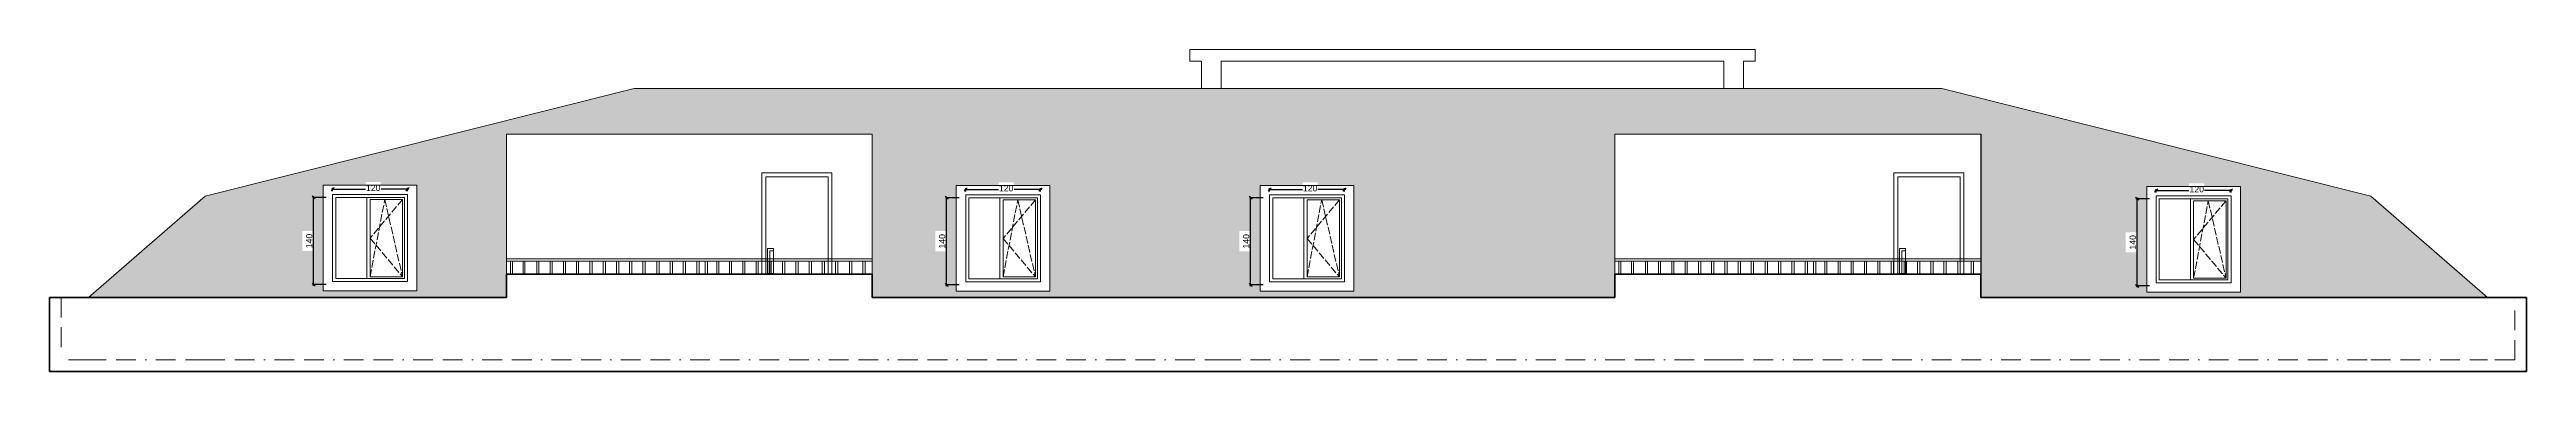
# Model space of a CAD drawing. Header units: millimetres. Extents: x 2990 to 12965, y 2692 to 30610.
# Drawn here: x 2990 to 6172, y 5342 to 5756 of the extents above; entities that cross this region are included whole.
import ezdxf

# ---------------------------------------------------------------- set-up
doc = ezdxf.new("R2010")
doc.units = ezdxf.units.MM
doc.linetypes.add('ACAD_ISO02W100', pattern=[15, 12, -3])
doc.linetypes.add('BORDERX2', pattern=[88.9, 25.4, -12.7, 25.4, -12.7, 0, -12.7])
for name, color, linetype, lineweight in [('SEM_DUVAR1', 136, 'Continuous', 40), ('SEM_IC OLCU', 140, 'Continuous', 13), ('SEM_KAPI', 30, 'Continuous', 18), ('SEM_PENCERE', 133, 'Continuous', 13), ('SEM_TEFRIS', 225, 'Continuous', 9), ('SEM_YAZI2', 53, 'Continuous', 9)]:
    doc.layers.add(name, color=color, linetype=linetype, lineweight=lineweight)
doc.styles.add('ÖLÇÜ YAZI', font='arial.ttf')
doc.dimstyles.new('ÖLÇÜ50', dxfattribs={"dimscale": 100, "dimtxt": 0.1, "dimasz": 0.05, "dimexe": 0.02, "dimexo": 0.1, "dimgap": 0.02, "dimtad": 1, "dimdec": 0, "dimrnd": 0.5, "dimzin": 9, "dimdsep": 46, "dimtxsty": 'ÖLÇÜ YAZI', "dimblk": 'OBLIQUE', "dimcen": 0, "dimdle": 0.02, "dimclrd": 256, "dimclre": 256, "dimclrt": 256, "dimadec": 0, "dimazin": 0, "dimtfac": 1, "dimtdec": 0, "dimtix": 1, "dimtmove": 2, "dimatfit": 3, "dimldrblk": 'DOT', "dimfxl": 0.2, "dimfxlon": 1, "dimarcsym": 0})

# ---------------------------------------------------------------- blocks, each defined once
blk = doc.blocks.new('_Oblique')
at = {"color": 0, "linetype": 'ByBlock', "lineweight": -2}
blk.add_line((-0.5, -0.5), (0.5, 0.5), dxfattribs=at)
blk = doc.blocks.new('*D497')
at = {"layer": 'Defpoints', "color": 0, "transparency": 16777216}
for p in [(6324.3, 3875), (6356, 3875), (6356, 3734.9)]:
    blk.add_point(p, dxfattribs=at)
at = {"layer": 'SEM_IC OLCU', "lineweight": -2, "transparency": 16777216}
for p, q in [((6344.3, 3875), (6322.3, 3875)), ((6324.3, 3732.9), (6324.3, 3877)), ((6344.3, 3734.9), (6322.3, 3734.9))]:
    blk.add_line(p, q, dxfattribs=at)
at = {"layer": 'SEM_IC OLCU', "lineweight": -2, "transparency": 16777216, "xscale": 5, "yscale": 5, "zscale": 5}
for p, rotation in [((6324.3, 3875), 90), ((6324.3, 3734.9), 270)]:
    blk.add_blockref('_Oblique', p, dxfattribs=dict(at, rotation=rotation))
at = {"layer": 'SEM_IC OLCU', "transparency": 16777216, "insert": (6317.2, 3804.9), "char_height": 10, "attachment_point": 5, "rotation": 90, "style": 'ÖLÇÜ YAZI'}
blk.add_mtext('140', dxfattribs=at)
blk = doc.blocks.new('_Dot')
at = {"color": 0, "linetype": 'ByBlock', "lineweight": -2}
blk.add_line((-0.5, 0), (-1, 0), dxfattribs=at)
at = {"color": 0, "linetype": 'ByBlock', "const_width": 0.5}
blk.add_lwpolyline([(-0.25, 0, 1), (0.25, 0, 1)], format="xyb", close=True, dxfattribs=at)
blk = doc.blocks.new('*D498')
at = {"layer": 'Defpoints', "color": 0, "transparency": 16777216}
for p in [(6354.8, 3875), (6474.9, 3888.1), (6474.9, 3875)]:
    blk.add_point(p, dxfattribs=at)
at = {"layer": 'SEM_IC OLCU', "lineweight": -2, "transparency": 16777216}
for p, q in [((6352.8, 3888.1), (6407.3, 3888.1)), ((6354.8, 3885), (6354.8, 3890.1)), ((6476.9, 3888.1), (6432.4, 3888.1)), ((6474.9, 3885), (6474.9, 3890.1))]:
    blk.add_line(p, q, dxfattribs=at)
at = {"layer": 'SEM_IC OLCU', "lineweight": -2, "transparency": 16777216, "xscale": 5, "yscale": 5, "zscale": 5, "rotation": 180}
blk.add_blockref('_Oblique', (6354.8, 3888.1), dxfattribs=at)
at = {"layer": 'SEM_IC OLCU', "lineweight": -2, "transparency": 16777216, "xscale": 5, "yscale": 5, "zscale": 5}
blk.add_blockref('_Oblique', (6474.9, 3888.1), dxfattribs=at)
at = {"layer": 'SEM_IC OLCU', "transparency": 16777216, "insert": (6419.9, 3890.2), "char_height": 10, "attachment_point": 5, "style": 'ÖLÇÜ YAZI'}
blk.add_mtext('120', dxfattribs=at)
blk = doc.blocks.new('cam')
at = {"layer": 'SEM_PENCERE', "transparency": 33554628}
blk.add_line((6409.9, 3874.7), (6409.9, 3744.6), dxfattribs=at)
for points in [[(6339.8, 3894.7), (6489.9, 3894.7), (6489.9, 3724.6), (6339.8, 3724.6)], [(6354.8, 3879.7), (6474.9, 3879.7), (6474.9, 3739.6), (6354.8, 3739.6)], [(6359.8, 3874.7), (6469.9, 3874.7), (6469.9, 3744.6), (6359.8, 3744.6)], [(6466.9, 3871.7), (6414.9, 3871.7), (6414.9, 3747.6), (6466.9, 3747.6)]]:
    blk.add_lwpolyline(points, close=True, dxfattribs=at)
at = {"layer": 'SEM_PENCERE', "linetype": 'ACAD_ISO02W100', "transparency": 33554628}
for points in [[(6466.9, 3871.7), (6414.9, 3809.6), (6466.9, 3747.6)], [(6414.9, 3747.6), (6438.4, 3871.7), (6466.9, 3747.6)]]:
    blk.add_lwpolyline(points, dxfattribs=at)
at = {"layer": 'SEM_IC OLCU', "transparency": 33554628}
dim = blk.add_linear_dim(base=(6474.9, 3888.1), p1=(6354.8, 3875), p2=(6474.9, 3875), angle=180, dimstyle='ÖLÇÜ50', dxfattribs=at)
dim.commit()
dim.dimension.update_dxf_attribs({"geometry": '*D498', "text_midpoint": (6419.9, 3890.2), "dimtype": 128})
dim = blk.add_linear_dim(base=(6324.3, 3875), p1=(6356, 3734.9), p2=(6356, 3875), angle=90, dimstyle='ÖLÇÜ50', dxfattribs=at)
dim.commit()
dim.dimension.update_dxf_attribs({"geometry": '*D497', "text_midpoint": (6317.2, 3804.9)})

msp = doc.modelspace()

# ---------------------------------------------------------------- hatches: boundary and pattern name
at = {"layer": 'SEM_TEFRIS'}
h = msp.add_hatch(dxfattribs=at)
h.set_pattern_fill('AR-RSHKE', color=256, scale=0.1)
h.paths.add_polyline_path([(3740.8, 5706.3), (3189.8, 5567.6), (3039.8, 5437.3), (3576.8, 5437.3), (3576.8, 5647.3), (4046.8, 5647.3), (4046.8, 5437.3), (5000.8, 5437.3), (5000.8, 5647.3), (5470.8, 5647.3), (5470.8, 5437.3), (5971.8, 5437.3), (6121.8, 5437.3), (5971.8, 5567.6), (5420.8, 5706.3), (5394.6, 5706.3), (5165.8, 5706.3), (4469.8, 5706.3)])
h.paths.add_polyline_path([(4274.9, 5581.6), (4274.9, 5445.4), (4154.8, 5445.4), (4154.8, 5581.6), (4209.2, 5581.6), (4209.2, 5585.6), (4228.5, 5585.6), (4228.5, 5581.6)], flags=16)
h.paths.add_polyline_path([(4262.9, 5569.6), (4262.9, 5457.5), (4166.8, 5457.5), (4166.8, 5569.6)], flags=0)
h.paths.add_polyline_path([(4258.9, 5565.6), (4258.9, 5461.5), (4170.8, 5461.5), (4170.8, 5565.6)], flags=0)
h.paths.add_polyline_path([(4256.5, 5563.2), (4256.5, 5463.9), (4214.9, 5463.9), (4214.9, 5563.2)], flags=0)
h.paths.add_polyline_path([(4256.5, 5463.9), (4214.9, 5513.5), (4227, 5528), (4233.7, 5563.2)], flags=0)
h.paths.add_polyline_path([(4545.2, 5581.6), (4599.6, 5581.6), (4599.6, 5585.6), (4618.9, 5585.6), (4618.9, 5581.6), (4665.3, 5581.6), (4665.3, 5445.5), (4545.2, 5445.5)], flags=16)
h.paths.add_polyline_path([(4518.2, 5522.8), (4533.3, 5522.8), (4533.3, 5496.7), (4518.2, 5496.7)], flags=16)
h.paths.add_polyline_path([(4557.2, 5569.6), (4653.3, 5569.6), (4653.3, 5457.5), (4557.2, 5457.5)], flags=0)
h.paths.add_polyline_path([(4561.2, 5565.6), (4649.3, 5565.6), (4649.3, 5461.5), (4561.2, 5461.5)], flags=0)
h.paths.add_polyline_path([(4605.3, 5563.2), (4646.9, 5563.2), (4646.9, 5463.9), (4605.3, 5463.9)], flags=0)
h.paths.add_polyline_path([(4624.1, 5563.2), (4646.9, 5463.9), (4605.3, 5513.5), (4617.4, 5528)], flags=0)
h.paths.add_polyline_path([(4142.8, 5522.8), (4142.8, 5496.7), (4127.8, 5496.7), (4127.8, 5522.8)], flags=16)
h.paths.add_polyline_path([(3461.7, 5582), (3461.7, 5445.8), (3341.6, 5445.8), (3341.6, 5582), (3396, 5582), (3396, 5586), (3415.3, 5586), (3415.3, 5582)], flags=16)
h.paths.add_polyline_path([(3449.7, 5569.9), (3449.7, 5457.8), (3353.6, 5457.8), (3353.6, 5569.9)], flags=0)
h.paths.add_polyline_path([(3445.7, 5565.9), (3445.7, 5461.8), (3357.6, 5461.8), (3357.6, 5565.9)], flags=0)
h.paths.add_polyline_path([(3443.3, 5563.5), (3443.3, 5464.2), (3401.6, 5464.2), (3401.6, 5563.5)], flags=0)
h.paths.add_polyline_path([(3443.3, 5464.2), (3401.6, 5513.9), (3413.8, 5528.4), (3420.5, 5563.5)], flags=0)
h.paths.add_polyline_path([(3329.6, 5523.1), (3329.6, 5497.1), (3314.6, 5497.1), (3314.6, 5523.1)], flags=16)
h.paths.add_polyline_path([(5657.1, 5521.4), (5672.2, 5521.4), (5672.2, 5495.4), (5657.1, 5495.4)], flags=16)
h.paths.add_polyline_path([(5684.1, 5580.2), (5738.5, 5580.2), (5738.5, 5584.3), (5757.8, 5584.3), (5757.8, 5580.2), (5804.2, 5580.2), (5804.2, 5444.1), (5684.1, 5444.1)], flags=16)
h.paths.add_polyline_path([(5696.1, 5568.2), (5792.2, 5568.2), (5792.2, 5456.1), (5696.1, 5456.1)], flags=0)
h.paths.add_polyline_path([(5700.1, 5564.2), (5788.2, 5564.2), (5788.2, 5460.1), (5700.1, 5460.1)], flags=0)
h.paths.add_polyline_path([(5744.2, 5561.8), (5785.8, 5561.8), (5785.8, 5462.5), (5744.2, 5462.5)], flags=0)
h.paths.add_polyline_path([(5744.2, 5512.2), (5756.3, 5526.7), (5763, 5561.8), (5785.8, 5462.5)], flags=0)
h = msp.add_hatch(dxfattribs=at)
h.set_pattern_fill('AR-RSHKE', color=256, scale=0.1)
h.paths.add_polyline_path([(4256.5, 5563.2), (4256.5, 5463.9), (4214.9, 5463.9), (4214.9, 5563.2)], flags=0)
h.paths.add_polyline_path([(4256.5, 5463.9), (4214.9, 5513.5), (4227, 5528), (4233.7, 5563.2)], flags=0)
h.paths.add_polyline_path([(4605.3, 5563.2), (4646.9, 5563.2), (4646.9, 5463.9), (4605.3, 5463.9)], flags=0)
h.paths.add_polyline_path([(4624.1, 5563.2), (4646.9, 5463.9), (4605.3, 5513.5), (4617.4, 5528)], flags=0)
h.paths.add_polyline_path([(3443.3, 5464.2), (3401.6, 5464.2), (3401.6, 5563.5), (3443.3, 5563.5)], flags=0)
h.paths.add_polyline_path([(3443.3, 5464.2), (3401.6, 5513.9), (3413.8, 5528.4), (3420.5, 5563.5)], flags=0)
h.paths.add_polyline_path([(5744.2, 5561.8), (5785.8, 5561.8), (5785.8, 5462.5), (5744.2, 5462.5)], flags=0)
h.paths.add_polyline_path([(5744.2, 5512.2), (5756.3, 5526.7), (5763, 5561.8), (5785.8, 5462.5)], flags=0)

# ---------------------------------------------------------------- linework, layer by layer
msp.add_line((5470.8, 5647.3), (5470.8, 5437.3))
at = {"layer": 'SEM_DUVAR1'}
for p, q in [((3576.8, 5437.3), (3576.8, 5467.3)), ((3576.8, 5467.3), (4046.8, 5467.3)), ((4046.8, 5467.3), (4046.8, 5437.3)), ((5470.8, 5467.3), (5000.8, 5467.3)), ((5000.8, 5467.3), (5000.8, 5437.3)), ((5470.8, 5437.3), (5470.8, 5467.3)), ((2989.8, 5357.3), (2989.8, 5437.3)), ((2989.8, 5437.3), (3004.8, 5437.3)), ((3004.8, 5437.3), (3576.8, 5437.3)), ((4046.8, 5437.3), (5000.8, 5437.3)), ((5470.8, 5437.3), (6156.8, 5437.3)), ((6171.8, 5437.3), (6156.8, 5437.3)), ((6171.8, 5357.3), (6171.8, 5437.3)), ((2989.8, 5342.3), (2989.8, 5357.3)), ((6171.8, 5357.3), (6171.8, 5342.3)), ((2989.8, 5342.3), (3039.8, 5342.3)), ((6121.8, 5342.3), (3039.8, 5342.3)), ((6121.8, 5342.3), (6171.8, 5342.3))]:
    msp.add_line(p, q, dxfattribs=at)
at = {"layer": 'SEM_KAPI'}
for points in [[(3905, 5467.3), (3905, 5597.6), (3995, 5597.6), (3995, 5467.3)], [(3990, 5467.3), (3990, 5592.6), (3910, 5592.6), (3910, 5467.3)], [(5359.2, 5467.3), (5359.2, 5597.6), (5449.2, 5597.6), (5449.2, 5467.3)], [(5444.2, 5467.3), (5444.2, 5592.6), (5364.2, 5592.6), (5364.2, 5467.3)], [(3920, 5497.3), (3915, 5497.3), (3915, 5468.3)], [(5374.2, 5497.3), (5369.2, 5497.3), (5369.2, 5468.3)]]:
    msp.add_lwpolyline(points, dxfattribs=at)
for points in [[(3912, 5468.3), (3920, 5468.3), (3920, 5500.3), (3912, 5500.3)], [(5366.2, 5468.3), (5374.2, 5468.3), (5374.2, 5500.3), (5366.2, 5500.3)]]:
    msp.add_lwpolyline(points, close=True, dxfattribs=at)
at = {"layer": 'SEM_PENCERE'}
for p, q in [((3576.8, 5487.3), (3824.3, 5487.3)), ((3576.8, 5484.3), (3821.3, 5484.3)), ((3582, 5467.3), (3582, 5484.3)), ((3584.5, 5484.3), (3584.5, 5467.3)), ((3598.1, 5467.3), (3598.1, 5484.3)), ((3600.6, 5484.3), (3600.6, 5467.3)), ((3616, 5467.3), (3616, 5484.3)), ((3618.5, 5484.3), (3618.5, 5467.3)), ((3633, 5467.3), (3633, 5484.3)), ((3635.5, 5484.3), (3635.5, 5467.3)), ((3650, 5467.3), (3650, 5484.3)), ((3652.5, 5484.3), (3652.5, 5467.3)), ((3667, 5467.3), (3667, 5484.3)), ((3669.5, 5484.3), (3669.5, 5467.3)), ((3684, 5467.3), (3684, 5484.3)), ((3687, 5467.3), (3687, 5484.3)), ((3701, 5467.3), (3701, 5484.3)), ((3704, 5467.3), (3704, 5484.3)), ((3718, 5467.3), (3718, 5484.3)), ((3721, 5467.3), (3721, 5484.3)), ((3735, 5467.3), (3735, 5484.3)), ((3738, 5467.3), (3738, 5484.3)), ((3752, 5467.3), (3752, 5484.3)), ((3755, 5467.3), (3755, 5484.3)), ((3770, 5467.3), (3770, 5484.3)), ((3773, 5467.3), (3773, 5484.3)), ((3787, 5467.3), (3787, 5484.3)), ((3790, 5467.3), (3790, 5484.3)), ((3804, 5467.3), (3804, 5484.3)), ((3807, 5467.3), (3807, 5484.3)), ((3820.8, 5484.3), (3835.1, 5484.3)), ((3821.3, 5467.3), (3821.3, 5484.3)), ((3824.3, 5487.3), (4046.8, 5487.3)), ((3824.3, 5467.3), (3824.3, 5484.3)), ((3832, 5484.3), (3832, 5467.3)), ((3835.1, 5467.3), (3835.1, 5484.3)), ((3835.1, 5484.3), (4046.8, 5484.3)), ((3847, 5467.3), (3847, 5484.3)), ((3849.5, 5484.3), (3849.5, 5467.3)), ((3863.5, 5467.3), (3863.5, 5484.3)), ((3866, 5484.3), (3866, 5467.3)), ((3880.5, 5467.3), (3880.5, 5484.3)), ((3883, 5484.3), (3883, 5467.3)), ((3897.5, 5467.3), (3897.5, 5484.3)), ((3900, 5484.3), (3900, 5467.3)), ((3914.5, 5467.3), (3914.5, 5484.3)), ((3917, 5484.3), (3917, 5467.3)), ((3931.5, 5467.3), (3931.5, 5484.3)), ((3934.5, 5467.3), (3934.5, 5484.3)), ((3948.5, 5467.3), (3948.5, 5484.3)), ((3951.5, 5467.3), (3951.5, 5484.3)), ((3965.5, 5467.3), (3965.5, 5484.3)), ((3968.5, 5467.3), (3968.5, 5484.3)), ((3982.5, 5467.3), (3982.5, 5484.3)), ((3985.5, 5467.3), (3985.5, 5484.3)), ((3999.5, 5467.3), (3999.5, 5484.3)), ((4002.5, 5467.3), (4002.5, 5484.3)), ((4017.5, 5467.3), (4017.5, 5484.3)), ((4020.5, 5467.3), (4020.5, 5484.3)), ((4034.5, 5467.3), (4034.5, 5484.3)), ((4037.5, 5467.3), (4037.5, 5484.3)), ((5000.8, 5487.3), (5248.3, 5487.3)), ((5000.8, 5484.3), (5245.3, 5484.3)), ((5006, 5467.3), (5006, 5484.3)), ((5008.5, 5484.3), (5008.5, 5467.3)), ((5022.1, 5467.3), (5022.1, 5484.3)), ((5024.6, 5484.3), (5024.6, 5467.3)), ((5040, 5467.3), (5040, 5484.3)), ((5042.5, 5484.3), (5042.5, 5467.3)), ((5057, 5467.3), (5057, 5484.3)), ((5059.5, 5484.3), (5059.5, 5467.3)), ((5074, 5467.3), (5074, 5484.3)), ((5076.5, 5484.3), (5076.5, 5467.3)), ((5091, 5467.3), (5091, 5484.3)), ((5093.5, 5484.3), (5093.5, 5467.3)), ((5108, 5467.3), (5108, 5484.3)), ((5111, 5467.3), (5111, 5484.3)), ((5125, 5467.3), (5125, 5484.3)), ((5128, 5467.3), (5128, 5484.3)), ((5142, 5467.3), (5142, 5484.3)), ((5145, 5467.3), (5145, 5484.3)), ((5159, 5467.3), (5159, 5484.3)), ((5162, 5467.3), (5162, 5484.3)), ((5176, 5467.3), (5176, 5484.3)), ((5179, 5467.3), (5179, 5484.3)), ((5194, 5467.3), (5194, 5484.3)), ((5197, 5467.3), (5197, 5484.3)), ((5211, 5467.3), (5211, 5484.3)), ((5214, 5467.3), (5214, 5484.3)), ((5228, 5467.3), (5228, 5484.3)), ((5231, 5467.3), (5231, 5484.3)), ((5244.8, 5484.3), (5259.1, 5484.3)), ((5245.3, 5467.3), (5245.3, 5484.3)), ((5248.3, 5487.3), (5470.8, 5487.3)), ((5248.3, 5467.3), (5248.3, 5484.3)), ((5256, 5484.3), (5256, 5467.3)), ((5259.1, 5467.3), (5259.1, 5484.3)), ((5259.1, 5484.3), (5470.8, 5484.3)), ((5270.5, 5467.3), (5270.5, 5484.3)), ((5273, 5484.3), (5273, 5467.3)), ((5287.5, 5467.3), (5287.5, 5484.3)), ((5290, 5484.3), (5290, 5467.3)), ((5304.5, 5467.3), (5304.5, 5484.3)), ((5307, 5484.3), (5307, 5467.3)), ((5321.5, 5467.3), (5321.5, 5484.3)), ((5324, 5484.3), (5324, 5467.3)), ((5338.5, 5467.3), (5338.5, 5484.3)), ((5341, 5484.3), (5341, 5467.3)), ((5355.5, 5467.3), (5355.5, 5484.3)), ((5358.5, 5467.3), (5358.5, 5484.3)), ((5372.5, 5467.3), (5372.5, 5484.3)), ((5375.5, 5467.3), (5375.5, 5484.3)), ((5389.5, 5467.3), (5389.5, 5484.3)), ((5392.5, 5467.3), (5392.5, 5484.3)), ((5406.5, 5467.3), (5406.5, 5484.3)), ((5409.5, 5467.3), (5409.5, 5484.3)), ((5423.5, 5467.3), (5423.5, 5484.3)), ((5426.5, 5467.3), (5426.5, 5484.3)), ((5441.5, 5467.3), (5441.5, 5484.3)), ((5444.5, 5467.3), (5444.5, 5484.3)), ((5458.5, 5467.3), (5458.5, 5484.3)), ((5461.5, 5467.3), (5461.5, 5484.3))]:
    msp.add_line(p, q, dxfattribs=at)
at = {"layer": 'SEM_YAZI2'}
for p, q in [((4454.8, 5741.3), (4454.8, 5756.3)), ((4454.8, 5756.3), (5140.8, 5756.3)), ((4469.8, 5741.3), (4454.8, 5741.3)), ((4469.8, 5736.3), (4469.8, 5741.3)), ((4469.8, 5706.3), (4469.8, 5736.3)), ((5140.8, 5741.3), (4494.8, 5741.3)), ((4494.8, 5736.3), (4494.8, 5741.3)), ((4494.8, 5736.3), (4494.8, 5706.3)), ((5140.8, 5756.3), (5165.8, 5756.3)), ((5140.8, 5741.3), (5140.8, 5706.3)), ((5165.8, 5756.3), (5180.8, 5756.3)), ((5165.8, 5706.3), (5165.8, 5741.3)), ((5180.8, 5741.3), (5165.8, 5741.3)), ((5180.8, 5756.3), (5180.8, 5741.3)), ((3189.8, 5567.6), (3740.8, 5706.3)), ((3740.8, 5706.3), (4469.8, 5706.3)), ((4469.8, 5706.3), (5165.8, 5706.3)), ((5165.8, 5706.3), (5394.6, 5706.3)), ((5420.8, 5706.3), (5394.6, 5706.3)), ((5971.8, 5567.6), (5420.8, 5706.3)), ((3576.8, 5647.3), (3576.8, 5437.3)), ((4046.8, 5647.3), (3576.8, 5647.3)), ((4046.8, 5467.3), (4046.8, 5647.3)), ((5000.8, 5647.3), (5000.8, 5467.3)), ((5470.8, 5647.3), (5000.8, 5647.3)), ((5470.8, 5467.3), (5470.8, 5647.3)), ((3039.8, 5437.3), (3189.8, 5567.6)), ((6121.8, 5437.3), (5971.8, 5567.6))]:
    msp.add_line(p, q, dxfattribs=at)
at = {"layer": 'SEM_YAZI2', "linetype": 'BORDERX2'}
for p, q in [((3004.8, 5437.3), (3004.8, 5357.3)), ((6156.8, 5357.3), (6156.8, 5437.3)), ((3039.8, 5357.3), (3004.8, 5357.3)), ((3189.8, 5357.3), (3039.8, 5357.3)), ((3189.8, 5357.3), (4494.7, 5357.3)), ((4494.7, 5357.3), (4679.8, 5357.3)), ((5140.8, 5357.3), (4679.8, 5357.3)), ((5140.8, 5357.3), (5971.8, 5357.3)), ((5971.8, 5357.3), (6121.8, 5357.3)), ((6156.8, 5357.3), (6121.8, 5357.3))]:
    msp.add_line(p, q, dxfattribs=at)

# ---------------------------------------------------------------- block references
at = {"xscale": 0.8003938831870494, "yscale": 0.8003938831870494, "zscale": 0.8003938831870494}
for p in [(-1732.8, 2464.7), (-919.6, 2464.3), (-529.1, 2464.3), (609.8, 2463)]:
    msp.add_blockref('cam', p, dxfattribs=at)

doc.saveas('drawing.dxf')
